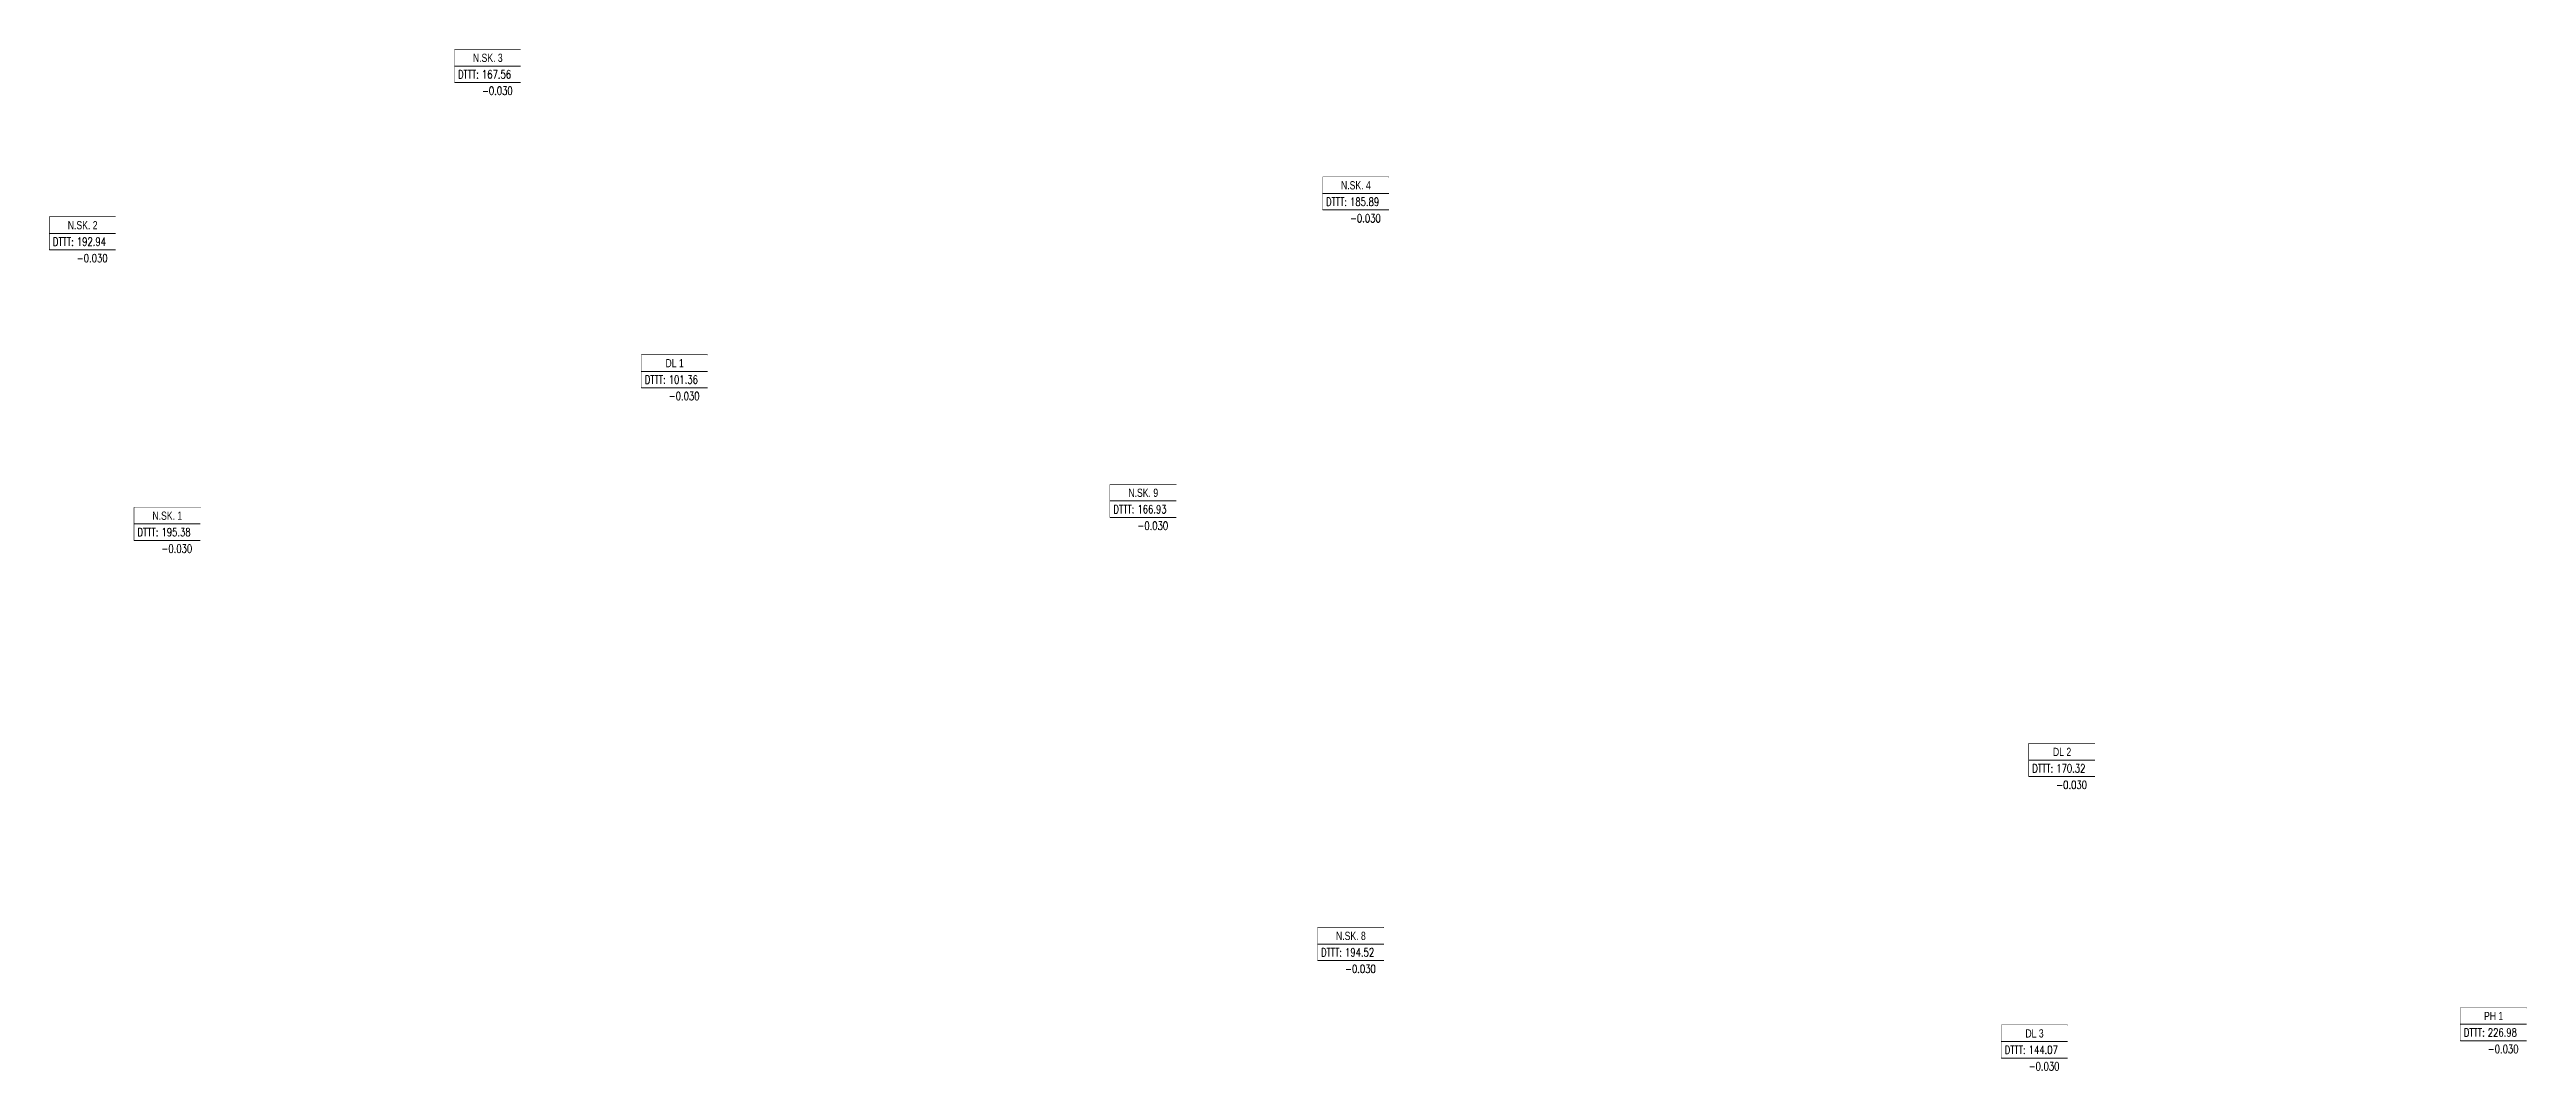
# Model space of a CAD drawing. Header units: millimetres. Extents: x -361654186 to 361255443, y -278569811 to 278836587.
# Drawn here: x -242793 to -154281, y 7259 to 43739 of the extents above; entities that cross this region are included whole.
import ezdxf
from ezdxf.enums import TextEntityAlignment as Align
from ezdxf.xclip import XClip

# ---------------------------------------------------------------- set-up
doc = ezdxf.new("R2010")
doc.units = ezdxf.units.MM
doc.header["$MEASUREMENT"] = 0
doc.header["$XCLIPFRAME"] = 0
doc.set_wipeout_variables(frame=1)
for name, pattern in [('CENTERX2', [4, 2.5, -0.5, 0.5, -0.5]), ('HIDDEN', [0.375, 0.25, -0.125]), ('PHANTOMX2', [5, 2.5, -0.5, 0.5, -0.5, 0.5, -0.5])]:
    doc.linetypes.add(name, pattern=pattern)
for name, color, linetype, lineweight in [('KT-Chuviet', 255, 'Continuous', 15), ('KT-Kich thuoc', 159, 'Continuous', 18), ('KT-Net thay', 7, 'Continuous', 15), ('KT-Net truc', 18, 'Continuous', 15)]:
    doc.layers.add(name, color=color, linetype=linetype, lineweight=lineweight)
doc.layers.add('KT-Net manh', color=139, linetype='Continuous')
doc.layers.add('KT-Noi that', color=32, linetype='Continuous')
doc.styles.add('DIM', font='vnsimli.shx', dxfattribs={"width": 0.7})
doc.styles.add('font unicode ccu', font='arial.ttf')
doc.styles.add('ROMANS', font='ROMANS.SHX')
doc.dimstyles.new('CCU 1-100 A1', dxfattribs={"dimscale": 100, "dimtxt": 2.2, "dimasz": 1, "dimexe": 1, "dimexo": 0, "dimgap": 1, "dimtad": 1, "dimdec": 0, "dimdsep": 46, "dimtxsty": 'DIM', "dimblk1": 'ARCHTICK', "dimblk2": 'ARCHTICK', "dimsah": 1, "dimcen": 0, "dimdle": 1, "dimclrd": 256, "dimclre": 256, "dimclrt": 31, "dimadec": 0, "dimazin": 0, "dimtfac": 1, "dimtdec": 0, "dimtix": 1, "dimtmove": 2, "dimatfit": 3, "dimldrblk": 'ARCHTICK', "dimfxl": 8, "dimtolj": 1, "dimarcsym": 0})

# ---------------------------------------------------------------- blocks, each defined once
blk = doc.blocks.new('TAG CAO DO SAN')
at = {"layer": 'KT-Net thay', "flags": 128}
blk.add_lwpolyline([(1526701.778855525, -266095.2298759429), (1526701.778855525, -266566.6584041911), (1527644.63591202, -266566.6584041911), (1527644.63591202, -266095.2298759429)], close=True, dxfattribs=at)
blk.add_wipeout([(1526701.778855525, -266095.2298759429), (1527644.6359120198, -266095.2298759429), (1527644.6359120198, -266566.65840419114), (1526701.778855525, -266566.65840419114)]).dxf.layer = 'KT-Net thay'
for points in [[(1526701.778855525, -266330.9441400666), (1527644.63591202, -266330.9441400666)], [(1526701.778855525, -266566.6584041911), (1527644.63591202, -266566.6584041911)]]:
    blk.add_lwpolyline(points, dxfattribs=at)
at = {"layer": 'KT-Chuviet', "color": 31, "style": 'ROMANS', "width": 0.75}
blk.add_text('DTTT:', height=117.8571320618522, dxfattribs=at).set_placement((1526748.92170835, -266507.8139601254))
at = {"layer": 'KT-Chuviet', "color": 31, "style": 'font unicode ccu', "width": 0.75}
blk.add_attdef('TÊNPHÒNG', text='', height=117.85713, dxfattribs=at).set_placement((1527175.308820772, -266213.4467624734), align=Align.MIDDLE_CENTER)
at = {"layer": 'KT-Chuviet', "color": 31, "ltscale": 15, "style": 'ROMANS', "width": 0.75, "flags": 8}
blk.add_attdef('CAO-DO', (1527091.943339912, -266507.7298381611), '', height=117.8571320618522, dxfattribs=at)
blk = doc.blocks.new('_Open90')
at = {"color": 0, "linetype": 'ByBlock', "lineweight": -2}
for p, q in [((0, 0), (-1, 0)), ((-0.5, 0.5), (0, 0)), ((0, 0), (-0.5, -0.5))]:
    blk.add_line(p, q, dxfattribs=at)
blk = doc.blocks.new('*D74')
at = {"layer": 'Defpoints', "color": 5, "transparency": 16777216}
for p, q in [((1094688.674190335, 44448.42842004902), (1094565.876466291, 44013.86619060027)), ((1094751.912155455, 44482.51668603497), (1094654.154816002, 44510.14075913647)), ((1094307.972683777, 43101.18443215935), (1094468.888225335, 43670.63974606653)), ((1094379.686589751, 43028.96173684933), (1094246.260344689, 43066.66505782609))]:
    blk.add_line(p, q, dxfattribs=at)
at = {"layer": 'Defpoints', "color": 0, "transparency": 16777216}
for p in [(1094702.270672712, 44496.54427675938), (1094751.912155455, 44482.51668603497, -3.230259272854623e-06), (1094379.686589751, 43028.96173684933, -3.230259272854623e-06)]:
    blk.add_point(p, dxfattribs=at)
at = {"layer": 'Defpoints', "color": 5, "transparency": 16777216, "xscale": 50, "yscale": 50, "zscale": 50}
for p, rotation in [((1094702.270672712, 44496.54427675938), 74.2208755569779), ((1094294.376201399, 43053.068575449), 254.2208755569779)]:
    blk.add_blockref('_Open90', p, dxfattribs=dict(at, rotation=rotation))
at = {"layer": 'Defpoints', "color": 5, "transparency": 16777216, "insert": (1094517.382345806, 43842.25296833529), "char_height": 110, "attachment_point": 5, "rotation": 74.2208755569779, "style": 'DIM'}
blk.add_mtext('\\A1;1500', dxfattribs=at)
blk = doc.blocks.new('_ARCHTICK')
at = {"color": 0, "linetype": 'ByBlock', "const_width": 0.15}
blk.add_lwpolyline([(-0.5, -0.5), (0.5, 0.5)], dxfattribs=at)
blk = doc.blocks.new('*D75')
at = {"layer": 'Defpoints', "color": 5, "transparency": 16777216}
for p, q in [((1093945.975610713, 43306.40629595262), (1093978.910595812, 43422.9581348651)), ((1094013.429970145, 43361.24579577765), (1094563.554598534, 43205.79268059926)), ((1095456.905671455, 42953.35132446478), (1094906.781043068, 43108.80443964264)), ((1095485.683025439, 42871.31885986921), (1095518.618010543, 42987.87069879804))]:
    blk.add_line(p, q, dxfattribs=at)
at = {"layer": 'Defpoints', "color": 0, "transparency": 16777216}
for p in [(1093945.975610713, 43306.40629595262, -3.230259272854623e-06), (1095485.683025439, 42871.31885986921, -3.230259272854622e-06), (1095505.021528166, 42939.75484208768)]:
    blk.add_point(p, dxfattribs=at)
at = {"layer": 'Defpoints', "color": 5, "transparency": 16777216, "xscale": 50, "yscale": 50, "zscale": 50}
for p, rotation in [((1093965.314113435, 43374.84227815474), 164.220875556969), ((1095505.021528166, 42939.75484208768), 344.220875556969)]:
    blk.add_blockref('_Open90', p, dxfattribs=dict(at, rotation=rotation))
at = {"layer": 'Defpoints', "color": 5, "transparency": 16777216, "insert": (1094735.167820803, 43157.29856012785), "char_height": 110, "attachment_point": 5, "rotation": 344.2208755569691, "style": 'DIM'}
blk.add_mtext('\\A1;1600', dxfattribs=at)
blk = doc.blocks.new('TM KHACH CH (NT2)')
at = {"layer": 'KT-Net manh'}
for p, q in [((2832.003847811429, 99.99999028549064), (2831.999661430658, -583.1220257841051)), ((2850.00384781172, 99.99998655437957), (2849.999587013677, -595.265230134828)), ((2499.999941010028, -537.5002736789174), (2499.999798690958, -1837.500273702666)), ((2550.013075517316, -663.2633917274652), (2846.999568627391, -598.2652117500547)), ((2550.013188437966, -644.837315697805), (2831.999661430658, -583.1220257841051)), ((2846.999587012338, -595.2652117501711), (2846.999568627391, -598.2652117500547)), ((2849.999587013677, -595.265230134828), (2846.999587012338, -595.2652117501711)), ((2550.006537225563, -1730.163844636991), (2831.992253776814, -1791.882590744412)), ((2550.006650146213, -1711.737768607331), (2846.99234657659, -1776.739588627708)), ((2831.987760997552, -2525.002034567995), (2831.992253776814, -1791.882590744412)), ((2846.992328191584, -1779.739588627475), (2846.99234657659, -1776.739588627708)), ((2849.992328193097, -1779.739607012481), (2846.992328191584, -1779.739588627475)), ((2849.987760997145, -2525.002144877799), (2849.992328193097, -1779.739607012481))]:
    blk.add_line(p, q, dxfattribs=at)
at = {"layer": 'KT-Net manh', "ltscale": 2}
for points in [[(2510.013233414793, -637.498003148241), (2500.013233414968, -637.4979418652365), (2500.012926999712, -687.4979418641888), (2550.012926998723, -687.4982482794439), (2550.013233414036, -637.4982482804917), (2540.013233414269, -637.4981869974872), (2540.013172131148, -647.498186997138), (2541.613172131067, -647.4981968024513), (2541.613223608816, -639.0981968025444), (2548.413223608746, -639.0982384749223), (2548.412936804118, -685.8982384741539), (2501.612936804944, -685.8979516695254), (2501.613223609631, -639.0979516705265), (2508.413223609503, -639.0979933426715), (2508.413172131754, -647.4979933426948), (2510.01317213173, -647.4980031481246)], [(2510.006492250308, -1737.502666922053), (2500.006492250541, -1737.502605639049), (2500.006798665738, -1687.502605639864), (2550.006798664806, -1687.502912055352), (2550.006492249551, -1737.502912054304), (2540.006492249784, -1737.5028507713), (2540.006553532847, -1727.502850771416), (2541.606553532765, -1727.502860576846), (2541.606502054958, -1735.902860576636), (2548.406502054888, -1735.902902249014), (2548.406788859575, -1689.102902250015), (2501.606788860401, -1689.102615445154), (2501.606502055714, -1735.902615444385), (2508.406502055645, -1735.902657116763), (2508.406553533394, -1727.502657116856), (2510.006553533312, -1727.50266692217)]]:
    blk.add_lwpolyline(points, close=True, dxfattribs=at)
at = {"layer": 'KT-Net manh', "const_width": 2}
for points in [[(2846.999587012338, -595.2652117501711), (2831.999661430658, -583.1220257841051)], [(2846.992328191584, -1779.739588627475), (2831.992253776814, -1791.882590744412)]]:
    blk.add_lwpolyline(points, dxfattribs=at)
at = {"layer": 'KT-Noi that', "linetype": 'Continuous'}
for p, q in [((516.5117430484388, -880.6857763669686, -3.230259272854623e-06), (516.5117626590654, -877.485776367248, -3.230259272854623e-06)), ((516.5117430484388, -880.6857763669686, -3.230259272854623e-06), (545.6117430479499, -880.6859547006898, -3.230259272854623e-06)), ((516.5117626590654, -877.485776367248, -3.230259272854623e-06), (545.6117626585765, -877.4859547009692, -3.230259272854623e-06)), ((603.511743046809, -880.6863095295848, -3.230259272854623e-06), (574.4117430472397, -880.6861311958637, -3.230259272854623e-06)), ((603.5117626573774, -877.4863095296314, -3.230259272854623e-06), (574.4117626578081, -877.4861311959103, -3.230259272854623e-06)), ((603.511743046809, -880.6863095295848, -3.230259272854623e-06), (603.5117626573774, -877.4863095296314, -3.230259272854623e-06)), ((1497.51554380497, -260.4917982463958, -3.230259272854623e-06), (1497.515574446472, -255.4917982463958, -3.230259272854623e-06)), ((1497.515574446472, -255.4917982463958, -3.230259272854623e-06), (1535.015574445773, -255.4920280576916, -3.230259272854623e-06)), ((1500.515525419964, -263.4918166310526, -3.230259272854623e-06), (1529.955506421626, -266.5919970483519, -3.230259272854623e-06)), ((1530.015200619237, -316.4919974151999, -3.230259272854623e-06), (1530.015378340089, -287.4919974156655, -3.230259272854623e-06)), ((1531.015194490901, -317.4920035433024, -3.230259272854623e-06), (1535.015194490843, -317.4920280566439, -3.230259272854623e-06)), ((1532.955403593136, -283.3712760044727, -3.230259272854623e-06), (1532.955488036619, -269.5920154330088, -3.230259272854623e-06)), ((1539.015194490785, -317.492052569869, -3.230259272854623e-06), (1535.015194490843, -317.4920280566439, -3.230259272854623e-06)), ((1572.515574445017, -255.4922578691039, -3.230259272854623e-06), (1535.015574445773, -255.4920280576916, -3.230259272854623e-06)), ((1537.075403593073, -283.371301252977, -3.230259272854623e-06), (1537.075488036673, -269.5920406819787, -3.230259272854623e-06)), ((1540.015200619004, -316.4920586982043, -3.230259272854623e-06), (1540.015378339856, -287.49205869867, -3.230259272854623e-06)), ((1569.515525418625, -263.4922394839814, -3.230259272854623e-06), (1540.075506421446, -266.592059066752, -3.230259272854623e-06)), ((1572.515543803456, -260.4922578689875, -3.230259272854623e-06), (1572.515574445017, -255.4922578691039, -3.230259272854623e-06)), ((551.811432955612, -931.2859926953679, -3.230259272854623e-06), (551.8117050523288, -886.8859926961595, -3.230259272854623e-06)), ((555.011432955449, -931.2860123056453, -3.230259272854623e-06), (555.0117050521658, -886.8860123066697, -3.230259272854623e-06)), ((558.0114145705011, -934.2860306906514, -3.230259272854623e-06), (562.0114145703847, -934.2860552038765, -3.230259272854623e-06)), ((558.0113949599327, -937.4860306908377, -3.230259272854623e-06), (562.0113949598162, -937.4860552038299, -3.230259272854623e-06)), ((565.0114329552744, -931.2860735888826, -3.230259272854623e-06), (565.0117050520494, -886.8860735896742, -3.230259272854623e-06)), ((568.2114329551696, -931.2860931995092, -3.230259272854623e-06), (568.2117050519446, -886.8860932005337, -3.230259272854623e-06)), ((516.5055313979974, -1894.285796347889, -3.230259272854623e-06), (545.6055313975085, -1894.285974681727, -3.230259272854623e-06)), ((516.5055117874872, -1897.485796348075, -3.230259272854623e-06), (545.6055117869982, -1897.48597468168, -3.230259272854623e-06)), ((551.8058414896368, -1843.686012678198, -3.230259272854623e-06), (551.8055693928618, -1888.086012677173, -3.230259272854623e-06)), ((555.0058414895902, -1843.686032288708, -3.230259272854623e-06), (555.005569392757, -1888.086032287916, -3.230259272854623e-06)), ((558.0058794849319, -1837.48605067376, -3.230259272854623e-06), (562.0058794848737, -1837.486075186869, -3.230259272854623e-06)), ((558.0058598743635, -1840.686050673481, -3.230259272854623e-06), (562.0058598743635, -1840.686075187055, -3.230259272854623e-06)), ((565.0058414892992, -1843.686093571712, -3.230259272854623e-06), (565.0055693925824, -1888.086093570688, -3.230259272854623e-06)), ((568.2058414892526, -1843.686113182339, -3.230259272854623e-06), (568.2055693924776, -1888.086113181547, -3.230259272854623e-06)), ((603.5055313963676, -1894.286329510389, -3.230259272854623e-06), (574.4055313968565, -1894.286151177017, -3.230259272854623e-06)), ((603.5055117857992, -1897.486329510575, -3.230259272854623e-06), (574.4055117862299, -1897.486151176738, -3.230259272854623e-06)), ((1497.504181926779, -2114.491798211471, -3.230259272854623e-06), (1497.504151285277, -2119.491798211355, -3.230259272854623e-06)), ((1497.504151285277, -2119.491798211355, -3.230259272854623e-06), (1535.004151284578, -2119.492028022651, -3.230259272854623e-06)), ((1500.504200311669, -2111.491816596477, -3.230259272854623e-06), (1529.944219308789, -2108.391997013823, -3.230259272854623e-06)), ((1530.00452511129, -2058.491997382487, -3.230259272854623e-06), (1530.004347390379, -2087.491997381905, -3.230259272854623e-06)), ((1531.004531239567, -2057.49200351059, -3.230259272854623e-06), (1535.004531239509, -2057.492028024048, -3.230259272854623e-06)), ((1532.944322137162, -2091.612754827365, -3.230259272854623e-06), (1532.944237693679, -2105.392015398829, -3.230259272854623e-06)), ((1572.50415128388, -2119.492257834179, -3.230259272854623e-06), (1535.004151284578, -2119.492028022651, -3.230259272854623e-06)), ((1539.00453123945, -2057.492052537273, -3.230259272854623e-06), (1535.004531239509, -2057.492028024048, -3.230259272854623e-06)), ((1537.064322137216, -2091.61278007587, -3.230259272854623e-06), (1537.064237693674, -2105.392040647333, -3.230259272854623e-06)), ((1540.004525111115, -2058.492058665375, -3.230259272854623e-06), (1540.004347390262, -2087.49205866491, -3.230259272854623e-06)), ((1569.504200310388, -2111.49223944929, -3.230259272854623e-06), (1540.064219308726, -2108.39205903234, -3.230259272854623e-06)), ((1572.50418192544, -2114.492257834296, -3.230259272854623e-06), (1572.50415128388, -2119.492257834179, -3.230259272854623e-06))]:
    blk.add_line(p, q, dxfattribs=at)
at = {"layer": 'KT-Noi that', "linetype": 'Continuous', "ltscale": 2}
for p, q in [((700.0149555025273, -356.486910920823, -3.230259272854623e-06), (700.0047702590819, -2018.486910889857, -3.230259272854623e-06)), ((2310.014955472318, -356.4967774923425, -3.230259272854623e-06), (700.0149555025273, -356.486910920823, -3.230259272854623e-06)), ((730.0147655245382, -387.4870947696036, -3.230259272854623e-06), (730.0049602360232, -1987.487094739452, -3.230259272854623e-06)), ((2230.014765496366, -387.4962872274918, -3.230259272854623e-06), (730.0147655245382, -387.4870947696036, -3.230259272854623e-06)), ((2230.014765496366, -387.4962872274918, -3.230259272854623e-06), (2230.012927004835, -687.4962872219039, -3.230259272854623e-06)), ((2310.012927003263, -687.4967774862889, -3.230259272854623e-06), (2230.012927004835, -687.4962872219039, -3.230259272854623e-06)), ((2310.004163526639, -2117.496777459513, -3.230259272854623e-06), (2310.015562174609, -257.496777494438, -3.230259272854623e-06)), ((2370.015562173503, -257.4971451926976, -3.230259272854623e-06), (2310.015562174609, -257.496777494438, -3.230259272854623e-06)), ((2314.006645490183, -1712.496801980189, -3.230259272854623e-06), (2314.013080210832, -662.4968019999797, -3.230259272854623e-06)), ((2348.01308021025, -662.497010362451, -3.230259272854623e-06), (2314.013080210832, -662.4968019999797, -3.230259272854623e-06)), ((2348.0066454896, -1712.49701034266, -3.230259272854623e-06), (2348.01308021025, -662.497010362451, -3.230259272854623e-06)), ((2370.004163525475, -2117.497145157657, -3.230259272854623e-06), (2370.015562173503, -257.4971451926976, -3.230259272854623e-06)), ((2400.004163524893, -2117.497329006903, -3.230259272854623e-06), (2400.015562172863, -257.4973290419439, -3.230259272854623e-06)), ((2400.015562172863, -257.4973290419439, -3.230259272854623e-06), (2460.015562171757, -257.4976967400871, -3.230259272854623e-06)), ((2411.006614846876, -1717.497396425926, -3.230259272854623e-06), (2411.01311085053, -657.4973964456003, -3.230259272854623e-06)), ((2411.01311085053, -657.4973964456003, -3.230259272854623e-06), (2441.26700560539, -657.4975818509702, -3.230259272854623e-06)), ((2441.260509601736, -1717.497581831063, -3.230259272854623e-06), (2441.26700560539, -657.4975818509702, -3.230259272854623e-06)), ((2455.006798695191, -1687.497666071635, -3.230259272854623e-06), (2455.012927000585, -687.4976660906104, -3.230259272854623e-06)), ((2460.015562171757, -257.4976967400871, -3.230259272854623e-06), (2460.013233415724, -637.4976967331022, -3.230259272854623e-06)), ((2230.004960207851, -1987.496287197573, -3.230259272854623e-06), (2230.00679869944, -1687.496287203161, -3.230259272854623e-06)), ((2310.006798697927, -1687.496777467546, -3.230259272854623e-06), (2230.00679869944, -1687.496287203161, -3.230259272854623e-06)), ((2348.0066454896, -1712.49701034266, -3.230259272854623e-06), (2314.006645490183, -1712.496801980189, -3.230259272854623e-06)), ((2314.009862850537, -1187.496801990317, -3.230259272854623e-06), (2348.009862849838, -1187.497010352556, -3.230259272854623e-06)), ((2411.006614846876, -1717.497396425926, -3.230259272854623e-06), (2441.260509601736, -1717.497581831063, -3.230259272854623e-06)), ((2411.009862848674, -1187.497396435705, -3.230259272854623e-06), (2441.263757603476, -1187.497581840726, -3.230259272854623e-06)), ((2460.004163523787, -2117.497696705163, -3.230259272854623e-06), (2460.006492279819, -1737.497696712497, -3.230259272854623e-06)), ((2310.004770228872, -2018.496777461376, -3.230259272854623e-06), (700.0047702590819, -2018.486910889857, -3.230259272854623e-06)), ((2230.004960207851, -1987.496287197573, -3.230259272854623e-06), (730.0049602360232, -1987.487094739452, -3.230259272854623e-06)), ((2370.004163525475, -2117.497145157657, -3.230259272854623e-06), (2310.004163526639, -2117.496777459513, -3.230259272854623e-06)), ((2400.004163524893, -2117.497329006903, -3.230259272854623e-06), (2460.004163523787, -2117.497696705163, -3.230259272854623e-06))]:
    blk.add_line(p, q, dxfattribs=at)
at = {"layer": 'KT-Noi that', "linetype": 'HIDDEN', "ltscale": 500}
for p, q in [((2370.014955471212, -356.497145190835, -3.230259272854623e-06), (700.0047702590819, -2018.486910889857, -3.230259272854623e-06)), ((2370.004770227708, -2018.497145159519, -3.230259272854623e-06), (700.0149555025273, -356.486910920823, -3.230259272854623e-06)), ((495.0058794862125, -1837.485654590651, -3.230259272854623e-06), (625.0113949585939, -937.4864512870554, -3.230259272854623e-06)), ((495.0113949609804, -937.4856546072988, -3.230259272854623e-06), (625.0058794837678, -1837.486451270059, -3.230259272854623e-06))]:
    blk.add_line(p, q, dxfattribs=at)
at = {"layer": 'KT-Noi that', "linetype": 'CENTERX2'}
for p, q in [((1155.010389906529, -1101.489699285943, -3.230259272854623e-06), (1155.009352088207, -1270.838040312054, -3.230259272854623e-06)), ((1815.010389894131, -1101.493743967381, -3.230259272854623e-06), (1815.009352075809, -1270.842084993375, -3.230259272854623e-06))]:
    blk.add_line(p, q, dxfattribs=at)
at = {"layer": 'KT-Noi that', "linetype": 'Continuous', "ltscale": 2, "elevation": -3.230261762599158e-06}
for points in [[(2485.013233417005, -637.4978499406716), (2445.013233417762, -637.4976048084209), (2445.012927002448, -687.4976048073731), (2485.012927001691, -687.4978499396238)], [(495.0113949609804, -937.4856546072988), (625.0113949585939, -937.4864512870554), (625.0058794837678, -1837.486451270059), (495.0058794862125, -1837.485654590651)], [(2485.0064922811, -1737.497849920066), (2445.006492281856, -1737.497604787815), (2445.00679869717, -1687.49760478863), (2485.006798696413, -1687.497849920881)]]:
    blk.add_lwpolyline(points, close=True, dxfattribs=at)
at = {"layer": 'KT-Noi that', "linetype": 'PHANTOMX2', "elevation": -3.230261762599158e-06}
for points in [[(524.0098628841224, -1187.485832323437), (524.0074115620228, -1587.485832315986), (596.0074115606258, -1587.486273554037), (596.0098628827836, -1187.486273561604)], [(975.0100834946497, -1151.488596189767), (975.0096422566567, -1223.488596188487), (1335.009642249905, -1223.490802378277), (1335.010083487898, -1151.490802379791)], [(1635.01008348231, -1151.492640871438), (1635.009642244317, -1223.492640870041), (1995.009642237565, -1223.494847060065), (1995.010083475558, -1151.494847061462)]]:
    blk.add_lwpolyline(points, close=True, dxfattribs=at)
at = {"layer": 'KT-Noi that', "linetype": 'Continuous'}
for centre, radius, start, end in [((545.6117050524917, -886.8859547007596, -3.230259272854623e-06), 6.200000000004374, 359.9996488722477, 89.99964887558284), ((545.6117050524917, -886.8859547007596, -3.230259272854623e-06), 9.400000000001475, 359.9996488722477, 89.99964887558284), ((574.4117050517234, -886.8861311957007, -3.230259272854623e-06), 9.399999999997844, 89.99964887558284, 179.9996488722478), ((574.4117050517234, -886.8861311957007, -3.230259272854623e-06), 6.19999999999734, 89.99964887558284, 179.9996488722478), ((1500.515543804853, -260.4918166312855, -3.230259272854623e-06), 3, 179.9996488722478, 269.9996488755828), ((1529.955488036678, -269.5919970481191, -3.230259272854623e-06), 3, 359.9996488722477, 89.99964887558284), ((1531.015200619178, -316.4920035435352, -3.230259272854623e-06), 1, 179.9996488722478, 269.9996488755828), ((1527.741290701844, -282.7603206392378, -3.230259272854623e-06), 5.24978472904255, 295.6693700076628, 353.3169324959745), ((1542.289523972198, -282.7604097953299, -3.230259272854623e-06), 5.24978472904255, 186.6823652530359, 244.3299277381238), ((1540.075488036615, -269.5920590668684, -3.230259272854623e-06), 3, 89.99964887558284, 179.9996488722478), ((1539.015200619062, -316.492052569869, -3.230259272854623e-06), 1, 269.9996488755828, 359.9996488722477), ((1569.515543803573, -260.4922394840978, -3.230259272854623e-06), 3, 269.9996488755828, 359.9996488722477), ((558.0114329553908, -931.2860306907678, -3.230259272854623e-06), 6.19999999999713, 179.9996488722478, 269.9996488755828), ((558.0114329553908, -931.2860306907678, -3.230259272854623e-06), 3.000000000000045, 179.9996488722478, 269.9996488755828), ((562.0114329553326, -931.2860552039929, -3.230259272854623e-06), 6.20000000000076, 269.9996488755828, 359.9996488722477), ((562.0114329553326, -931.2860552039929, -3.230259272854623e-06), 2.999999999999834, 269.9996488755828, 359.9996488722477), ((545.6055693930248, -1888.085974681657, -3.230259272854623e-06), 6.200000000004374, 269.9996488755828, 359.9996488722477), ((545.6055693930248, -1888.085974681657, -3.230259272854623e-06), 9.400000000001475, 269.9996488755828, 359.9996488722477), ((558.0058414894738, -1843.686050673597, -3.230259272854623e-06), 6.19999999999713, 89.99964887558284, 179.9996488722478), ((558.0058414894738, -1843.686050673597, -3.230259272854623e-06), 3.000000000000045, 89.99964887558284, 179.9996488722478), ((562.0058414894156, -1843.686075186823, -3.230259272854623e-06), 6.20000000000076, 359.9996488722477, 89.99964887558284), ((562.0058414894156, -1843.686075186823, -3.230259272854623e-06), 2.999999999999834, 359.9996488722477, 89.99964887558284), ((574.4055693923146, -1888.086151176947, -3.230259272854623e-06), 9.399999999997844, 179.9996488722478, 269.9996488755828), ((574.4055693923146, -1888.086151176947, -3.230259272854623e-06), 6.19999999999734, 179.9996488722478, 269.9996488755828), ((1500.504181926721, -2114.491816596244, -3.230259272854623e-06), 3, 89.99964887558284, 179.9996488722478), ((1529.944237693737, -2105.39199701394, -3.230259272854623e-06), 3, 269.9996488755828, 359.9996488722477), ((1527.730201758037, -2092.223646285012, -3.230259272854623e-06), 5.24978472904255, 6.682365253035854, 64.3299277381238), ((1531.00452511129, -2058.49200351059, -3.230259272854623e-06), 1, 89.99964887558284, 179.9996488722478), ((1540.064237693616, -2105.392059032223, -3.230259272854623e-06), 3, 179.9996488722478, 269.9996488755828), ((1542.278435028449, -2092.223735441105, -3.230259272854623e-06), 5.24978472904255, 115.6693700076628, 173.3169324959745), ((1539.004525111173, -2058.492052537273, -3.230259272854623e-06), 1, 359.9996488722477, 89.99964887558284), ((1569.50418192544, -2114.492239449406, -3.230259272854623e-06), 3, 359.9996488722477, 89.99964887558284)]:
    blk.add_arc(centre, radius, start, end, dxfattribs=at)
at = {"layer": 'Defpoints', "color": 5}
for base, p1, p2, angle, picture, middle in [((2230.012288668309, -791.6581822359003), (730.0117454166175, -880.300002352451, -3.230259272854623e-06), (2230.011972538021, -843.2435494475067, -3.230259272854623e-06), 359.9996488722477, '*D74', (1550.099934251863, -791.6540155257098)), ((950.1715700949426, -1987.488443986629), (879.0655448692851, -387.4880081982119, -3.230259272854623e-06), (879.05573958077, -1987.488008168177, -3.230259272854622e-06), 89.99964887558284, '*D75', (950.1764727379195, -1187.488444002578))]:
    dim = blk.add_linear_dim(base=base, p1=p1, p2=p2, angle=angle, dimstyle='CCU 1-100 A1', override={"dimscale": 50, "dimblk1": 'Open90', "dimblk2": 'Open90', "dimclrd": 5, "dimclre": 5, "dimclrt": 5, "dimlwd": 65535, "dimlwe": 65535}, dxfattribs=at)
    dim.commit()
    dim.dimension.update_dxf_attribs({"geometry": picture, "text_midpoint": middle, "dimtype": 128, "insert": (-338265.3955980717, 1040561.250814809)})

msp = doc.modelspace()

# ---------------------------------------------------------------- block references
at = {"layer": 'KT-Kich thuoc', "xscale": -1, "rotation": 74.22122041140408}
for p in [(-39382.3927688715, 144367.1492869365, 5.461079910308954e-05), (-36976.59584156694, 143687.3396484552, 5.461079910308954e-05), (-34570.79891457048, 143007.5300088845, 5.461079910308954e-05)]:
    msp.add_blockref('TM KHACH CH (NT2)', p, dxfattribs=at)

# ---------------------------------------------------------------- next in the draw order: block references
at = {"layer": 'KT-Net truc'}
ref = msp.add_blockref('TAG CAO DO SAN', (-4045070.08978005, 708977.1460104778), dxfattribs=dict(at, xscale=2.5, yscale=2.5, zscale=2.5))
XClip(ref).set_block_clipping_path([(1526674.1636322693, -266566.65840419114), (1527644.6359120198, -266095.2298759429)])
ref.add_attrib('CAO-DO', '167.56', (-227340.2314302706, 42707.82141507519), dxfattribs={"layer": 'KT-Chuviet', "color": 31, "ltscale": 15, "height": 294.6428301546305, "style": 'ROMANS', "width": 0.7500000000000001})
ref.add_attrib('CAO-DO', '-0.030', (-227340.2314302706, 42118.53575476594), dxfattribs={"layer": 'KT-Chuviet', "color": 31, "ltscale": 15, "height": 294.6428301546305, "style": 'ROMANS', "width": 0.7500000000000001})
ref.add_attrib('TÊNPHÒNG', 'N.SK. 3', dxfattribs={"layer": 'KT-Chuviet', "color": 31, "height": 294.642825, "style": 'font unicode ccu', "width": 0.7500000000000001}).set_placement((-227131.8177281194, 43443.5291042944), align=Align.MIDDLE_CENTER)
ref = msp.add_blockref('TAG CAO DO SAN', (-4014049.518459431, 704422.1460104778), dxfattribs=dict(at, xscale=2.5, yscale=2.5, zscale=2.5))
XClip(ref).set_block_clipping_path([(1526674.1636322693, -266566.65840419114), (1527644.6359120198, -266095.2298759429)])
ref.add_attrib('CAO-DO', '185.89', (-196319.6601096521, 38152.82141507519), dxfattribs={"layer": 'KT-Chuviet', "color": 31, "ltscale": 15, "height": 294.6428301546305, "style": 'ROMANS', "width": 0.7500000000000001})
ref.add_attrib('CAO-DO', '-0.030', (-196319.6601096521, 37563.53575476594), dxfattribs={"layer": 'KT-Chuviet', "color": 31, "ltscale": 15, "height": 294.6428301546305, "style": 'ROMANS', "width": 0.7500000000000001})
ref.add_attrib('TÊNPHÒNG', 'N.SK. 4', dxfattribs={"layer": 'KT-Chuviet', "color": 31, "height": 294.642825, "style": 'font unicode ccu', "width": 0.7500000000000001}).set_placement((-196111.2464075009, 38888.5291042944), align=Align.MIDDLE_CENTER)
ref = msp.add_blockref('TAG CAO DO SAN', (-4059547.27205193, 702996.1169061834), dxfattribs=dict(at, xscale=2.5, yscale=2.5, zscale=2.5))
XClip(ref).set_block_clipping_path([(1526674.1636322693, -266566.65840419114), (1527644.6359120198, -266095.2298759429)])
ref.add_attrib('CAO-DO', '192.94', (-241817.4137021512, 36726.79231078079), dxfattribs={"layer": 'KT-Chuviet', "color": 31, "ltscale": 15, "height": 294.6428301546305, "style": 'ROMANS', "width": 0.7500000000000001})
ref.add_attrib('CAO-DO', '-0.030', (-241817.4137021512, 36137.50665047154), dxfattribs={"layer": 'KT-Chuviet', "color": 31, "ltscale": 15, "height": 294.6428301546305, "style": 'ROMANS', "width": 0.7500000000000001})
ref.add_attrib('TÊNPHÒNG', 'N.SK. 2', dxfattribs={"layer": 'KT-Chuviet', "color": 31, "height": 294.642825, "style": 'font unicode ccu', "width": 0.7500000000000001}).set_placement((-241609, 37462.5), align=Align.MIDDLE_CENTER)
ref = msp.add_blockref('TAG CAO DO SAN', (-4038394.518459431, 698067.6460104778), dxfattribs=dict(at, xscale=2.5, yscale=2.5, zscale=2.5))
XClip(ref).set_block_clipping_path([(1526674.1636322693, -266566.65840419114), (1527644.6359120198, -266095.2298759429)])
ref.add_attrib('CAO-DO', '101.36', (-220664.6601096521, 31798.32141507519), dxfattribs={"layer": 'KT-Chuviet', "color": 31, "ltscale": 15, "height": 294.6428301546305, "style": 'ROMANS', "width": 0.7500000000000001})
ref.add_attrib('CAO-DO', '-0.030', (-220664.6601096521, 31209.03575476594), dxfattribs={"layer": 'KT-Chuviet', "color": 31, "ltscale": 15, "height": 294.6428301546305, "style": 'ROMANS', "width": 0.7500000000000001})
ref.add_attrib('TÊNPHÒNG', 'DL 1', dxfattribs={"layer": 'KT-Chuviet', "color": 31, "height": 294.642825, "style": 'font unicode ccu', "width": 0.7500000000000001}).set_placement((-220456.2464075009, 32534.0291042944), align=Align.MIDDLE_CENTER)
ref = msp.add_blockref('TAG CAO DO SAN', (-4021647.518459431, 693434.6460104778), dxfattribs=dict(at, xscale=2.5, yscale=2.5, zscale=2.5))
XClip(ref).set_block_clipping_path([(1526674.1636322693, -266566.65840419114), (1527644.6359120198, -266095.2298759429)])
ref.add_attrib('CAO-DO', '166.93', (-203917.6601096521, 27165.32141507519), dxfattribs={"layer": 'KT-Chuviet', "color": 31, "ltscale": 15, "height": 294.6428301546305, "style": 'ROMANS', "width": 0.7500000000000001})
ref.add_attrib('CAO-DO', '-0.030', (-203917.6601096521, 26576.03575476594), dxfattribs={"layer": 'KT-Chuviet', "color": 31, "ltscale": 15, "height": 294.6428301546305, "style": 'ROMANS', "width": 0.7500000000000001})
ref.add_attrib('TÊNPHÒNG', 'N.SK. 9', dxfattribs={"layer": 'KT-Chuviet', "color": 31, "height": 294.642825, "style": 'font unicode ccu', "width": 0.7500000000000001}).set_placement((-203709.2464075009, 27901.0291042944), align=Align.MIDDLE_CENTER)
ref = msp.add_blockref('TAG CAO DO SAN', (-4056523.08978005, 692616.1460104778), dxfattribs=dict(at, xscale=2.5, yscale=2.5, zscale=2.5))
XClip(ref).set_block_clipping_path([(1526674.1636322693, -266566.65840419114), (1527644.6359120198, -266095.2298759429)])
ref.add_attrib('CAO-DO', '195.38', (-238793.2314302706, 26346.82141507519), dxfattribs={"layer": 'KT-Chuviet', "color": 31, "ltscale": 15, "height": 294.6428301546305, "style": 'ROMANS', "width": 0.7500000000000001})
ref.add_attrib('CAO-DO', '-0.030', (-238793.2314302706, 25757.53575476594), dxfattribs={"layer": 'KT-Chuviet', "color": 31, "ltscale": 15, "height": 294.6428301546305, "style": 'ROMANS', "width": 0.7500000000000001})
ref.add_attrib('TÊNPHÒNG', 'N.SK. 1', dxfattribs={"layer": 'KT-Chuviet', "color": 31, "height": 294.642825, "style": 'font unicode ccu', "width": 0.7500000000000001}).set_placement((-238584.8177281194, 27082.5291042944), align=Align.MIDDLE_CENTER)
ref = msp.add_blockref('TAG CAO DO SAN', (-3988813.358349779, 684174.8245954026), dxfattribs=dict(at, xscale=2.5, yscale=2.5, zscale=2.5))
XClip(ref).set_block_clipping_path([(1526674.1636322693, -266566.65840419114), (1527644.6359120198, -266095.2298759429)])
ref.add_attrib('CAO-DO', '170.32', (-171083.5, 17905.5), dxfattribs={"layer": 'KT-Chuviet', "color": 31, "ltscale": 15, "height": 294.6428301546305, "style": 'ROMANS', "width": 0.7500000000000001})
ref.add_attrib('CAO-DO', '-0.030', (-171083.5, 17316.21433969075), dxfattribs={"layer": 'KT-Chuviet', "color": 31, "ltscale": 15, "height": 294.6428301546305, "style": 'ROMANS', "width": 0.7500000000000001})
ref.add_attrib('TÊNPHÒNG', 'DL 2', dxfattribs={"layer": 'KT-Chuviet', "color": 31, "height": 294.642825, "style": 'font unicode ccu', "width": 0.7500000000000001}).set_placement((-170875.0862978488, 18641.20768921921), align=Align.MIDDLE_CENTER)
ref = msp.add_blockref('TAG CAO DO SAN', (-4014228.018459431, 677602.0746898572), dxfattribs=dict(at, xscale=2.5, yscale=2.5, zscale=2.5))
XClip(ref).set_block_clipping_path([(1526674.1636322693, -266566.65840419114), (1527644.6359120198, -266095.2298759429)])
ref.add_attrib('CAO-DO', '194.52', (-196498.1601096521, 11332.75009445459), dxfattribs={"layer": 'KT-Chuviet', "color": 31, "ltscale": 15, "height": 294.6428301546305, "style": 'ROMANS', "width": 0.7500000000000001})
ref.add_attrib('CAO-DO', '-0.030', (-196498.1601096521, 10743.46443414534), dxfattribs={"layer": 'KT-Chuviet', "color": 31, "ltscale": 15, "height": 294.6428301546305, "style": 'ROMANS', "width": 0.7500000000000001})
ref.add_attrib('TÊNPHÒNG', 'N.SK. 8', dxfattribs={"layer": 'KT-Chuviet', "color": 31, "height": 294.642825, "style": 'font unicode ccu', "width": 0.7500000000000001}).set_placement((-196289.7464075009, 12068.4577836738), align=Align.MIDDLE_CENTER)
ref = msp.add_blockref('TAG CAO DO SAN', (-3989797.858349779, 674117.3245954026), dxfattribs=dict(at, xscale=2.5, yscale=2.5, zscale=2.5))
XClip(ref).set_block_clipping_path([(1526674.1636322693, -266566.65840419114), (1527644.6359120198, -266095.2298759429)])
ref.add_attrib('CAO-DO', '144.07', (-172068, 7848), dxfattribs={"layer": 'KT-Chuviet', "color": 31, "ltscale": 15, "height": 294.6428301546305, "style": 'ROMANS', "width": 0.7500000000000001})
ref.add_attrib('CAO-DO', '-0.030', (-172068, 7258.714339690749), dxfattribs={"layer": 'KT-Chuviet', "color": 31, "ltscale": 15, "height": 294.6428301546305, "style": 'ROMANS', "width": 0.7500000000000001})
ref.add_attrib('TÊNPHÒNG', 'DL 3', dxfattribs={"layer": 'KT-Chuviet', "color": 31, "height": 294.642825, "style": 'font unicode ccu', "width": 0.7500000000000001}).set_placement((-171859.5862978488, 8583.707689219213), align=Align.MIDDLE_CENTER)
ref = msp.add_blockref('TAG CAO DO SAN', (-3973392.358349779, 674736.8245954026), dxfattribs=dict(at, xscale=2.5, yscale=2.5, zscale=2.5))
XClip(ref).set_block_clipping_path([(1526674.1636322693, -266566.65840419114), (1527644.6359120198, -266095.2298759429)])
ref.add_attrib('CAO-DO', '226.98', (-155662.5, 8467.5), dxfattribs={"layer": 'KT-Chuviet', "color": 31, "ltscale": 15, "height": 294.6428301546305, "style": 'ROMANS', "width": 0.7500000000000001})
ref.add_attrib('CAO-DO', '-0.030', (-155662.5, 7878.214339690749), dxfattribs={"layer": 'KT-Chuviet', "color": 31, "ltscale": 15, "height": 294.6428301546305, "style": 'ROMANS', "width": 0.7500000000000001})
ref.add_attrib('TÊNPHÒNG', 'PH 1', dxfattribs={"layer": 'KT-Chuviet', "color": 31, "height": 294.642825, "style": 'font unicode ccu', "width": 0.7500000000000001}).set_placement((-155454.0862978488, 9203.207689219213), align=Align.MIDDLE_CENTER)

doc.saveas('drawing.dxf')
